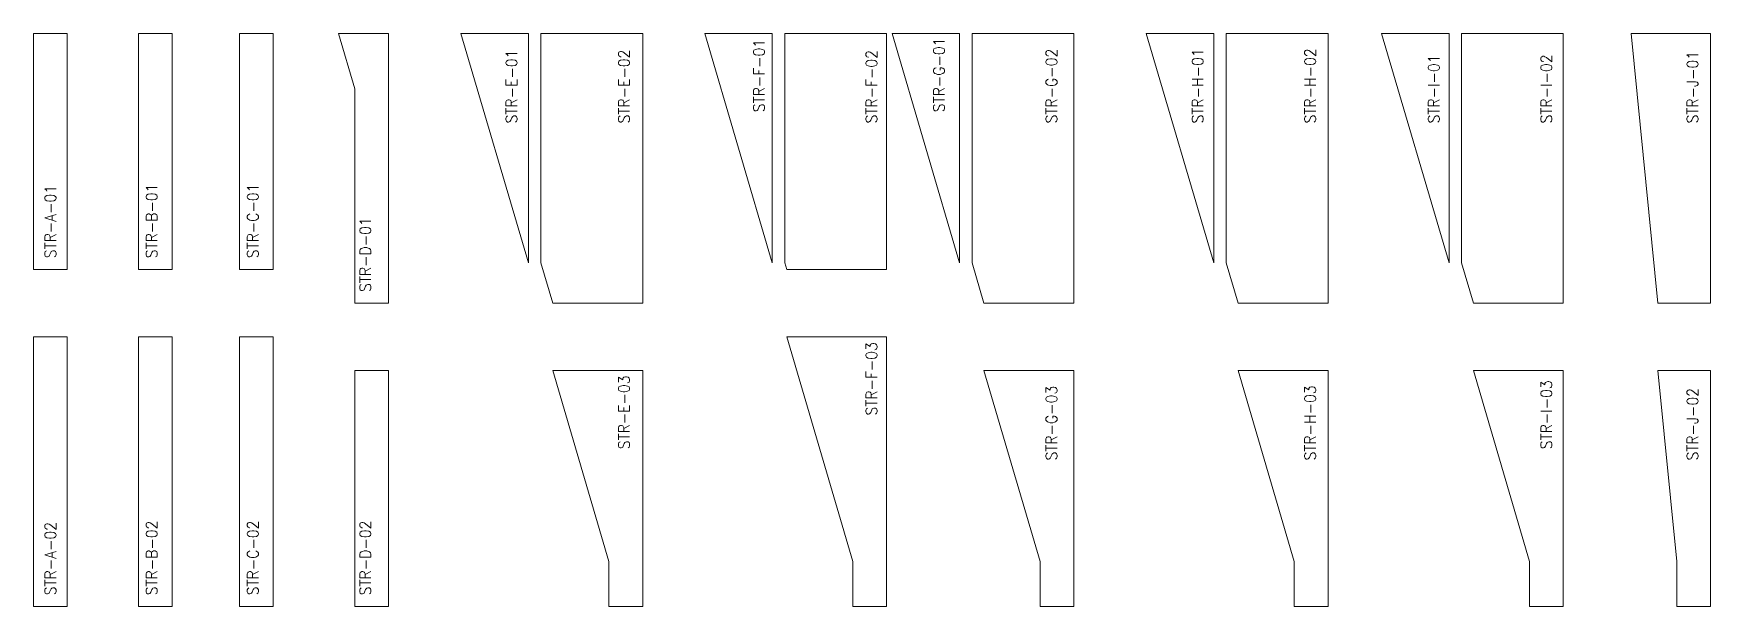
# Model space of a CAD drawing. Header units: millimetres. Extents: x 0 to 51007, y 0 to 5100.
# Drawn here: x 0 to 14909, y 0 to 5100 of the extents above; entities that cross this region are included whole.
import ezdxf

# ---------------------------------------------------------------- set-up
doc = ezdxf.new("R2010")
doc.units = ezdxf.units.MM
doc.layers.add('FINAL', color=3, linetype='CONTINUOUS', lineweight=0)
doc.layers.add('text', color=6, linetype='CONTINUOUS', lineweight=0)
doc.styles.get("Standard").update_dxf_attribs({"font": 'standard'})

msp = doc.modelspace()

# ---------------------------------------------------------------- texts
at = {"layer": 'text'}
for s, p in [('STR-E-01', (4300, 4300)), ('STR-E-02', (5300, 4300)), ('STR-F-01', (6500, 4400)), ('STR-F-02', (7500, 4300)), ('STR-G-01', (8100, 4400)), ('STR-G-02', (9100, 4300)), ('STR-H-01', (10400, 4300)), ('STR-H-02', (11400, 4300)), ('STR-I-01', (12500, 4300)), ('STR-I-02', (13500, 4300)), ('STR-J-01', (14800, 4300)), ('STR-B-01', (1100, 3100)), ('STR-C-01', (2000, 3100)), ('STR-A-01', (200, 3100)), ('STR-D-01', (3000, 2800)), ('STR-F-03', (7500, 1700)), ('STR-E-03', (5300, 1400)), ('STR-G-03', (9100, 1300)), ('STR-H-03', (11400, 1300)), ('STR-I-03', (13500, 1400)), ('STR-J-02', (14800, 1300)), ('STR-B-02', (1100, 100)), ('STR-C-02', (2000, 100)), ('STR-D-02', (3000, 100)), ('STR-A-02', (200, 100))]:
    msp.add_text(s, height=100, rotation=90, dxfattribs=at).set_placement(p)

# ---------------------------------------------------------------- linework, layer by layer
at = {"layer": 'FINAL'}
for points in [[(0, 5100), (300, 5100), (300, 3000), (0, 3000)], [(932, 5100), (1232, 5100), (1232, 3000), (932, 3000)], [(1830, 5100), (2130, 5100), (2130, 3000), (1830, 3000)], [(2856, 2700), (2856, 4607), (2711, 5100), (3156, 5100), (3156, 2700)], [(3800, 5100), (4400, 5100), (4400, 3060)], [(5416, 2700), (5416, 5100), (4510, 5100), (4510, 3060), (4616, 2700)], [(5968, 5100), (6568, 5100), (6568, 3060)], [(7584, 5100), (6679, 5100), (6679, 3060), (6696, 3000), (7584, 3000)], [(7634, 5100), (8234, 5100), (8234, 3060)], [(9249, 2700), (9249, 5100), (8344, 5100), (8344, 3060), (8450, 2700)], [(9893, 5100), (10493, 3060), (10493, 5100)], [(10603, 5100), (11509, 5100), (11509, 2700), (10709, 2700), (10603, 3060)], [(11985, 5100), (12585, 5100), (12585, 3060)], [(12695, 5100), (12695, 3060), (12801, 2700), (13601, 2700), (13601, 5100)], [(14909, 2700), (14909, 5100), (14205, 5100), (14442, 2700)], [(0, 2400), (300, 2400), (300, 0), (0, 0)], [(932, 2400), (1232, 2400), (1232, 0), (932, 0)], [(1830, 2400), (2130, 2400), (2130, 0), (1830, 0)], [(7584, 2400), (7584, 0), (7284, 0), (7284, 400), (6696, 2400)], [(2856, 2100), (3156, 2100), (3156, 0), (2856, 0)], [(5416, 2100), (5416, 0), (5116, 0), (5116, 400), (4616, 2100)], [(9249, 2100), (9249, 0), (8949, 0), (8949, 400), (8450, 2100)], [(11509, 2100), (11509, 0), (11209, 0), (11209, 400), (10709, 2100)], [(13601, 2100), (13601, 0), (13301, 0), (13301, 400), (12801, 2100)], [(14909, 2100), (14909, 0), (14609, 0), (14609, 400), (14442, 2100)]]:
    msp.add_lwpolyline(points, close=True, dxfattribs=at)

msp.set_redraw_order([(e.dxf.handle, doc.entitydb.next_handle()) for e in msp.query("TEXT MTEXT ATTDEF DIMENSION ARC_DIMENSION")])  # texts and dimensions are drawn at this point

doc.saveas('drawing.dxf')
